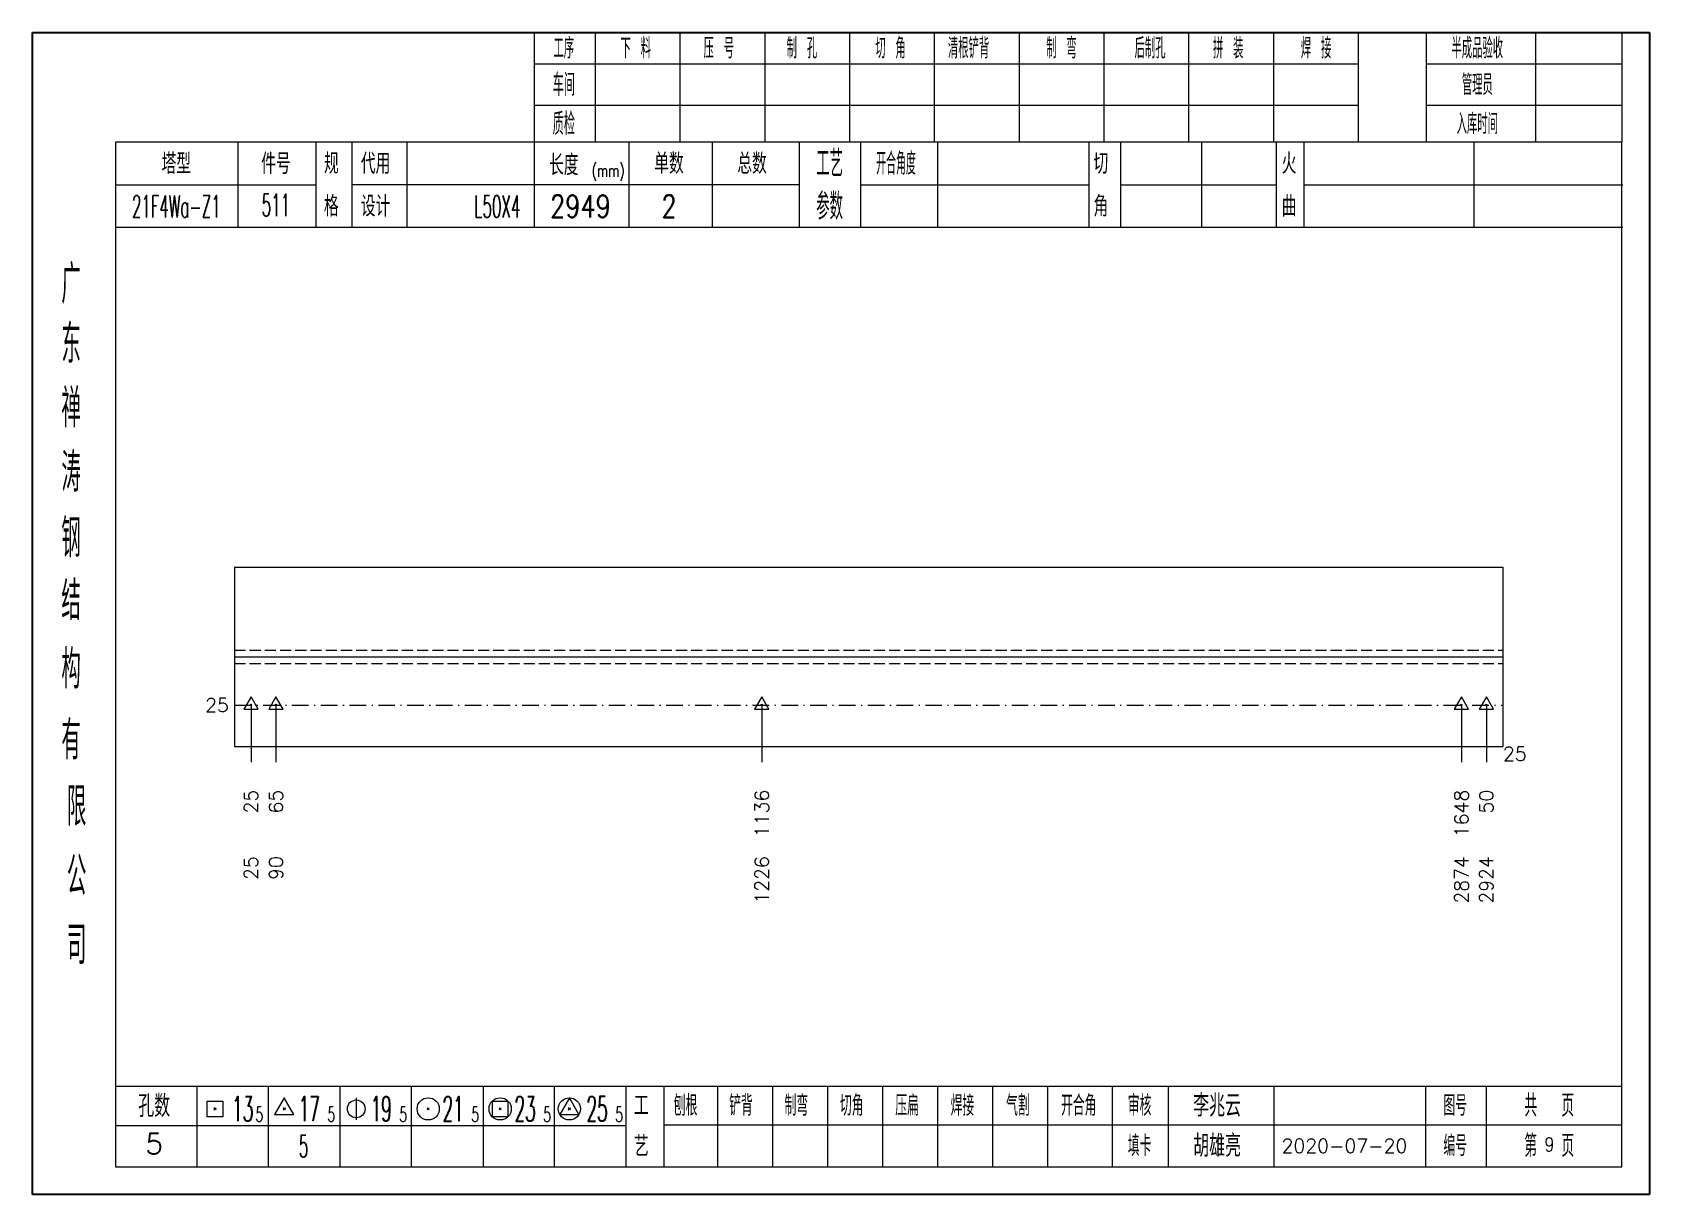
# Model space of a CAD drawing. Extents: x 1310 to 15542, y -76 to 8381.
# Drawn here: x 4013.5 to 4305.6, y 2953.8 to 3163.8 of the extents above; entities that cross this region are included whole.
import ezdxf
from ezdxf.enums import TextEntityAlignment as Align

# ---------------------------------------------------------------- set-up
doc = ezdxf.new("R2010")
doc.units = 0
doc.header["$MEASUREMENT"] = 0
doc.linetypes.add('一点画线', pattern=[5.2, 3, -1, 0.2, -1])
doc.linetypes.add('虚线', pattern=[2.75, 2, -0.75])
doc.layers.get('0').update_dxf_attribs({"linetype": 'CONTINUOUS', "lineweight": 25})
for name, color, linetype, lineweight in [('1', 7, 'CONTINUOUS', 25), ('4', 7, 'CONTINUOUS', 25), ('5', 7, 'CONTINUOUS', 25)]:
    doc.layers.add(name, color=color, linetype=linetype, lineweight=lineweight)
doc.styles.get("Standard").update_dxf_attribs({"font": 'simplex.shx', "width": 0.7, "height": 3, "bigfont": 'gbhzfs.shx'})

msp = doc.modelspace()

# ---------------------------------------------------------------- texts
at = {"color": 7, "linetype": 'Continuous', "lineweight": 13}
msp.add_text('25', height=2.5, dxfattribs=at).set_placement((4048.962, 3042.244), align=Align.MIDDLE_RIGHT)
at = {"layer": '1', "color": 7, "linetype": 'Continuous', "lineweight": 13}
msp.add_text('25', height=2.5, dxfattribs=at).set_placement((4279.092, 3033.444), align=Align.MIDDLE_LEFT)
at = {"layer": '1', "color": 8, "linetype": 'Continuous', "lineweight": 9}
for s, p in [('25', (4052.962, 3026.944)), ('65', (4057.462, 3026.944)), ('1136', (4145.219, 3026.944)), ('1648', (4271.592, 3026.944)), ('50', (4276.092, 3026.944))]:
    msp.add_text(s, height=2.5, rotation=90, dxfattribs=at).set_placement(p, align=Align.MIDDLE_RIGHT)
at = {"layer": '1', "color": 7, "linetype": 'Continuous', "lineweight": 13}
for s, p in [('25', (4052.962, 3014.944)), ('90', (4057.462, 3014.944)), ('1226', (4145.219, 3014.944)), ('2874', (4271.592, 3014.944)), ('2924', (4276.092, 3014.944))]:
    msp.add_text(s, height=2.5, rotation=90, dxfattribs=at).set_placement(p, align=Align.MIDDLE_RIGHT)
at = {"layer": '4', "color": 1, "linetype": 'Continuous', "lineweight": 25}
for s, height, width, p in [('工序', 3.7, 0.7, (4109.462, 3160.901)), ('下 料', 3.7, 0.7, (4122.462, 3160.901)), ('压 号', 3.7, 0.7, (4137.462, 3160.901)), ('制 孔', 3.7, 0.7, (4152.462, 3160.901)), ('切 角', 3.7, 0.7, (4168.462, 3160.901)), ('清根铲背 ', 3.7, 0.7, (4183.462, 3160.901)), (' 制 弯', 3.7, 0.7, (4198.462, 3160.901)), (' 后制孔', 3.7, 0.7, (4214.462, 3160.901)), ('拼 装', 3.7, 0.7, (4229.462, 3160.901)), (' 焊 接', 3.7, 0.7, (4244.462, 3160.901)), ('半成品验收', 3.7, 0.7, (4274.462, 3160.901)), ('车间', 4, 0.7, (4109.462, 3154.301)), ('管理员', 3.7, 0.7, (4274.462, 3154.301)), ('质检', 4, 0.7, (4109.462, 3147.241)), ('入库时间', 3.7, 0.7, (4274.462, 3147.241)), ('工艺', 4.8, 0.7, (4157.462, 3140.061)), ('开合角度', 4, 0.6, (4169.462, 3140.061)), ('(mm)', 2.24, 0.7, (4117.462, 3138.801)), ('511', 4, 0.5, (4057.462, 3132.571)), ('参数', 4.8, 0.7, (4157.462, 3132.351)), ('21F4Wa-Z1', 4, 0.5, (4039.462, 3132.321)), ('L50X4', 4, 0.5, (4097.462, 3132.301)), ('2949', 4, 0.8, (4112.462, 3132.351)), ('2', 4, 0.8, (4128.462, 3132.351)), ('广', 6.96, 0.7, (4020.462, 3118.271)), ('东', 6.96, 0.7, (4020.462, 3107.481)), ('禅', 6.96, 0.7, (4020.462, 3095.891)), ('涛', 6.96, 0.7, (4020.462, 3084.291)), ('钢', 6.96, 0.7, (4020.462, 3072.401)), ('结', 6.96, 0.7, (4020.462, 3061.091)), ('构', 6.96, 0.7, (4020.462, 3048.711)), ('有', 6.96, 0.7, (4020.462, 3035.901)), ('限', 6.96, 0.7, (4021.462, 3023.901)), ('公', 6.96, 0.7, (4021.462, 3011.361)), ('司', 6.96, 0.7, (4021.462, 2998.881)), ('13', 4.47, 0.5, (4051.462, 2969.301)), ('17', 4.47, 0.5, (4063.462, 2969.301)), ('19', 4.47, 0.5, (4076.462, 2969.301)), ('21', 4.47, 0.5, (4089.462, 2969.301)), ('23', 4.47, 0.5, (4102.462, 2969.301)), ('25', 4.47, 0.5, (4115.462, 2969.301)), ('刨根', 3.7, 0.8, (4131.462, 2969.901)), ('铲背', 3.7, 0.8, (4141.462, 2969.901)), ('制弯', 3.7, 0.8, (4151.462, 2969.901)), ('切角', 3.7, 0.8, (4161.462, 2969.901)), ('压扁', 3.7, 0.8, (4171.462, 2969.901)), ('焊接', 3.7, 0.8, (4181.462, 2969.901)), ('气割', 3.7, 0.8, (4191.462, 2969.901)), ('开合角', 3.7, 0.8, (4202.462, 2969.901)), ('审核', 3.7, 0.8, (4213.462, 2969.901)), ('图号', 3.7, 0.8, (4270.462, 2969.901)), ('共  页', 4, 0.8, (4287.462, 2969.901)), ('5', 2.68, 0.6, (4054.462, 2968.301)), ('5', 2.68, 0.6, (4067.462, 2968.301)), ('5', 2.68, 0.6, (4080.462, 2968.301)), ('5', 2.68, 0.6, (4093.462, 2968.301)), ('5', 2.68, 0.6, (4106.462, 2968.301)), ('5', 2.68, 0.6, (4119.462, 2968.301)), ('5', 4, 0.5, (4062.462, 2962.551)), ('填卡', 3.7, 0.8, (4213.462, 2962.631)), ('编号', 3.7, 0.8, (4270.462, 2962.631)), ('第  页', 4, 0.8, (4287.462, 2962.631))]:
    msp.add_text(s, height=height, dxfattribs=dict(at, width=width)).set_placement(p, align=Align.MIDDLE_CENTER)
for s, height, p in [('塔型', 3.7, (4039.462, 3140.031)), ('件号', 3.7, (4057.462, 3140.031)), ('规', 3.7, (4067.462, 3140.061)), ('代用', 3.7, (4075.462, 3140.061)), ('长度', 3.7, (4109.462, 3139.801)), ('单数', 3.7, (4128.462, 3140.061)), ('总数', 3.7, (4143.462, 3140.061)), ('切', 3.7, (4206.462, 3140.061)), ('火', 3.7, (4240.462, 3140.061)), ('格', 3.7, (4067.462, 3132.351)), ('设计', 3.7, (4075.462, 3132.351)), ('角', 3.7, (4206.462, 3132.351)), ('曲', 3.7, (4240.462, 3132.351)), ('孔数', 4, (4035.462, 2969.821)), ('工', 3.7, (4123.462, 2969.901)), ('李兆云', 4, (4227.462, 2969.901)), ('5', 3.7, (4035.462, 2962.991)), ('艺', 3.7, (4123.462, 2962.551)), ('胡雄亮', 4, (4227.462, 2962.631)), ('2020-07-20', 2.5, (4250.462, 2962.631))]:
    msp.add_text(s, height=height, dxfattribs=at).set_placement(p, align=Align.MIDDLE_CENTER)
at = {"layer": '4', "color": 6, "linetype": 'Continuous', "lineweight": 25, "width": 0.8}
msp.add_text('9', height=2.5, dxfattribs=at).set_placement((4287.487, 2962.859), align=Align.MIDDLE_CENTER)

# ---------------------------------------------------------------- blocks, each defined once
blk = doc.blocks.new('孔17.5')
at = {"layer": '5', "color": 7, "linetype": 'Continuous', "lineweight": 13}
for p, q in [((0, 1), (-0.866, -0.5)), ((-0.1, -0.1), (0.1, 0.1)), ((0.1, -0.1), (-0.1, 0.1)), ((0.866, -0.5), (0, 1)), ((-0.866, -0.5), (0.866, -0.5))]:
    blk.add_line(p, q, dxfattribs=at)
blk = doc.blocks.new('CTJGK')
at = {"color": 6, "linetype": 'Continuous'}
for p, q in [((0, 209.97), (292.13, 209.97)), ((0, 0), (0, 209.97)), ((292.13, 209.97), (292.13, 0)), ((292.13, 0), (0, 0))]:
    blk.add_line(p, q, dxfattribs=at)

# ---------------------------------------------------------------- linework, layer by layer
at = {"color": 7, "linetype": 'Continuous', "lineweight": 18}
for p, q in [((4049.962, 3067.144), (4049.962, 3034.744)), ((4049.962, 3067.144), (4279.092, 3067.144)), ((4279.092, 3067.144), (4279.092, 3034.744)), ((4049.962, 3050.944), (4279.092, 3050.944))]:
    msp.add_line(p, q, dxfattribs=at)
at = {"color": 1, "linetype": '虚线', "lineweight": 18}
for p, q in [((4049.962, 3052.144), (4279.092, 3052.144)), ((4049.962, 3049.744), (4279.092, 3049.744))]:
    msp.add_line(p, q, dxfattribs=at)
at = {"color": 3, "linetype": '一点画线', "lineweight": 13}
msp.add_line((4049.962, 3042.244), (4279.092, 3042.244), dxfattribs=at)
at = {"color": 7, "linetype": 'Continuous', "lineweight": 13}
for p, q in [((4052.962, 3042.244), (4052.962, 3031.944)), ((4057.462, 3042.244), (4057.462, 3031.944)), ((4145.219, 3042.244), (4145.219, 3031.944)), ((4271.592, 3042.244), (4271.592, 3031.944)), ((4276.092, 3042.244), (4276.092, 3031.944))]:
    msp.add_line(p, q, dxfattribs=at)
at = {"layer": '1', "color": 7, "linetype": 'Continuous', "lineweight": 18}
msp.add_line((4049.962, 3034.744), (4279.092, 3034.744), dxfattribs=at)
at = {"layer": '4', "color": 1, "linetype": 'Continuous', "lineweight": 18}
for p, q in [((4013.462, 3163.771), (4013.462, 2953.801)), ((4305.592, 3163.771), (4013.462, 3163.771)), ((4104.092, 3163.771), (4104.092, 3143.931)), ((4115.122, 3163.771), (4115.122, 3143.911)), ((4130.432, 3163.771), (4130.432, 3143.911)), ((4145.752, 3163.771), (4145.752, 3143.911)), ((4161.062, 3163.771), (4161.062, 3143.911)), ((4176.372, 3163.771), (4176.372, 3143.911)), ((4191.682, 3163.771), (4191.682, 3143.911)), ((4207.002, 3163.771), (4207.002, 3143.911)), ((4222.312, 3163.771), (4222.312, 3143.911)), ((4237.622, 3163.771), (4237.622, 3143.911)), ((4252.932, 3163.771), (4252.932, 3143.931)), ((4252.932, 3163.771), (4252.932, 3143.911)), ((4265.212, 3163.771), (4265.212, 3143.911)), ((4284.962, 3163.771), (4284.962, 3143.911)), ((4300.542, 3163.771), (4300.542, 3143.911)), ((4305.592, 3133.971), (4305.592, 3163.771)), ((4252.932, 3158.041), (4104.092, 3158.041)), ((4300.542, 3158.041), (4265.212, 3158.041)), ((4252.932, 3150.561), (4104.092, 3150.561)), ((4300.542, 3150.561), (4265.212, 3150.561)), ((4028.472, 3143.911), (4028.472, 2958.851)), ((4300.542, 3143.911), (4028.472, 3143.911)), ((4050.592, 3143.921), (4050.592, 3128.501)), ((4064.742, 3128.501), (4064.742, 3143.911)), ((4071.242, 3128.501), (4071.242, 3143.911)), ((4081.112, 3143.911), (4081.112, 3128.501)), ((4104.092, 3143.931), (4104.092, 3128.501)), ((4121.212, 3143.911), (4121.212, 3128.501)), ((4136.262, 3143.911), (4136.262, 3128.501)), ((4151.962, 3143.911), (4151.962, 3128.501)), ((4163.022, 3143.911), (4163.022, 3128.501)), ((4176.972, 3143.911), (4176.972, 3128.501)), ((4204.272, 3143.911), (4204.272, 3128.501)), ((4210.032, 3143.911), (4210.032, 3128.501)), ((4224.652, 3143.911), (4224.652, 3128.501)), ((4238.112, 3143.911), (4238.112, 3128.501)), ((4243.102, 3143.911), (4243.102, 3128.501)), ((4273.842, 3143.911), (4273.842, 3128.501)), ((4300.542, 2958.851), (4300.542, 3143.911)), ((4064.742, 3136.151), (4028.472, 3136.151)), ((4151.962, 3136.201), (4071.242, 3136.201)), ((4163.022, 3136.201), (4204.272, 3136.201)), ((4210.032, 3136.201), (4238.112, 3136.201)), ((4243.102, 3136.201), (4300.722, 3136.201)), ((4305.592, 2953.801), (4305.592, 3133.971)), ((4300.722, 3128.501), (4028.472, 3128.501)), ((4028.472, 2973.381), (4300.542, 2973.381)), ((4043.162, 2973.381), (4043.162, 2958.851)), ((4056.092, 2958.851), (4056.092, 2973.381)), ((4069.022, 2973.381), (4069.022, 2958.851)), ((4081.942, 2958.851), (4081.942, 2973.381)), ((4094.872, 2973.381), (4094.872, 2958.851)), ((4107.802, 2958.851), (4107.802, 2973.381)), ((4120.722, 2958.851), (4120.722, 2973.381)), ((4127.592, 2958.851), (4127.592, 2973.381)), ((4137.252, 2958.851), (4137.252, 2973.381)), ((4147.192, 2958.851), (4147.192, 2973.381)), ((4157.132, 2958.851), (4157.132, 2973.381)), ((4167.082, 2958.851), (4167.082, 2973.381)), ((4177.022, 2958.851), (4177.022, 2973.381)), ((4186.962, 2958.851), (4186.962, 2973.381)), ((4196.912, 2958.851), (4196.912, 2973.381)), ((4208.552, 2958.851), (4208.552, 2973.381)), ((4218.702, 2958.851), (4218.702, 2973.381)), ((4237.762, 2958.851), (4237.762, 2973.381)), ((4265.142, 2958.851), (4265.142, 2973.381)), ((4276.102, 2958.851), (4276.102, 2973.381)), ((4120.722, 2966.251), (4028.472, 2966.251)), ((4127.552, 2966.411), (4300.542, 2966.411)), ((4028.472, 2958.851), (4300.542, 2958.851)), ((4013.462, 2953.801), (4305.592, 2953.801))]:
    msp.add_line(p, q, dxfattribs=at)
at = {"layer": '4', "color": 7, "linetype": 'Continuous', "lineweight": 13}
for p, q in [((4058.962, 2971.301), (4057.23, 2968.301)), ((4060.694, 2968.301), (4058.962, 2971.301)), ((4071.962, 2971.301), (4071.962, 2967.301)), ((4110.462, 2971.301), (4108.73, 2968.301)), ((4112.194, 2968.301), (4110.462, 2971.301)), ((4045.048, 2967.887), (4045.048, 2970.715)), ((4045.048, 2970.715), (4047.876, 2970.715)), ((4046.262, 2969.101), (4046.662, 2969.501)), ((4046.662, 2969.101), (4046.262, 2969.501)), ((4047.876, 2970.715), (4047.876, 2967.887)), ((4057.23, 2968.301), (4060.694, 2968.301)), ((4058.762, 2969.101), (4059.162, 2969.501)), ((4059.162, 2969.101), (4058.762, 2969.501)), ((4084.762, 2969.101), (4085.162, 2969.501)), ((4085.162, 2969.101), (4084.762, 2969.501)), ((4096.548, 2967.887), (4096.548, 2970.715)), ((4096.548, 2970.715), (4099.376, 2970.715)), ((4097.762, 2969.101), (4098.162, 2969.501)), ((4098.162, 2969.101), (4097.762, 2969.501)), ((4099.376, 2970.715), (4099.376, 2967.887)), ((4108.73, 2968.301), (4112.194, 2968.301)), ((4110.262, 2969.101), (4110.662, 2969.501)), ((4110.662, 2969.101), (4110.262, 2969.501)), ((4047.876, 2967.887), (4045.048, 2967.887)), ((4099.376, 2967.887), (4096.548, 2967.887))]:
    msp.add_line(p, q, dxfattribs=at)
for centre, radius in [((4084.962, 2969.301), 2), ((4097.962, 2969.301), 2), ((4110.462, 2969.301), 2), ((4071.962, 2969.301), 1.6)]:
    msp.add_circle(centre, radius, dxfattribs=at)

# ---------------------------------------------------------------- block references
at = {"color": 0, "linetype": 'Continuous'}
msp.add_blockref('CTJGK', (4013.462, 2953.801), dxfattribs=at)
at = {"layer": '1', "color": 8, "linetype": 'Continuous', "lineweight": 9, "xscale": 1.5, "yscale": 1.5, "zscale": 1.5}
for p in [(4052.962, 3042.244), (4057.462, 3042.244), (4145.219, 3042.244), (4271.592, 3042.244), (4276.092, 3042.244)]:
    msp.add_blockref('孔17.5', p, dxfattribs=at)

msp.set_redraw_order([(e.dxf.handle, doc.entitydb.next_handle()) for e in msp.query("TEXT MTEXT ATTDEF DIMENSION ARC_DIMENSION")])  # texts and dimensions are drawn at this point

doc.saveas('drawing.dxf')
